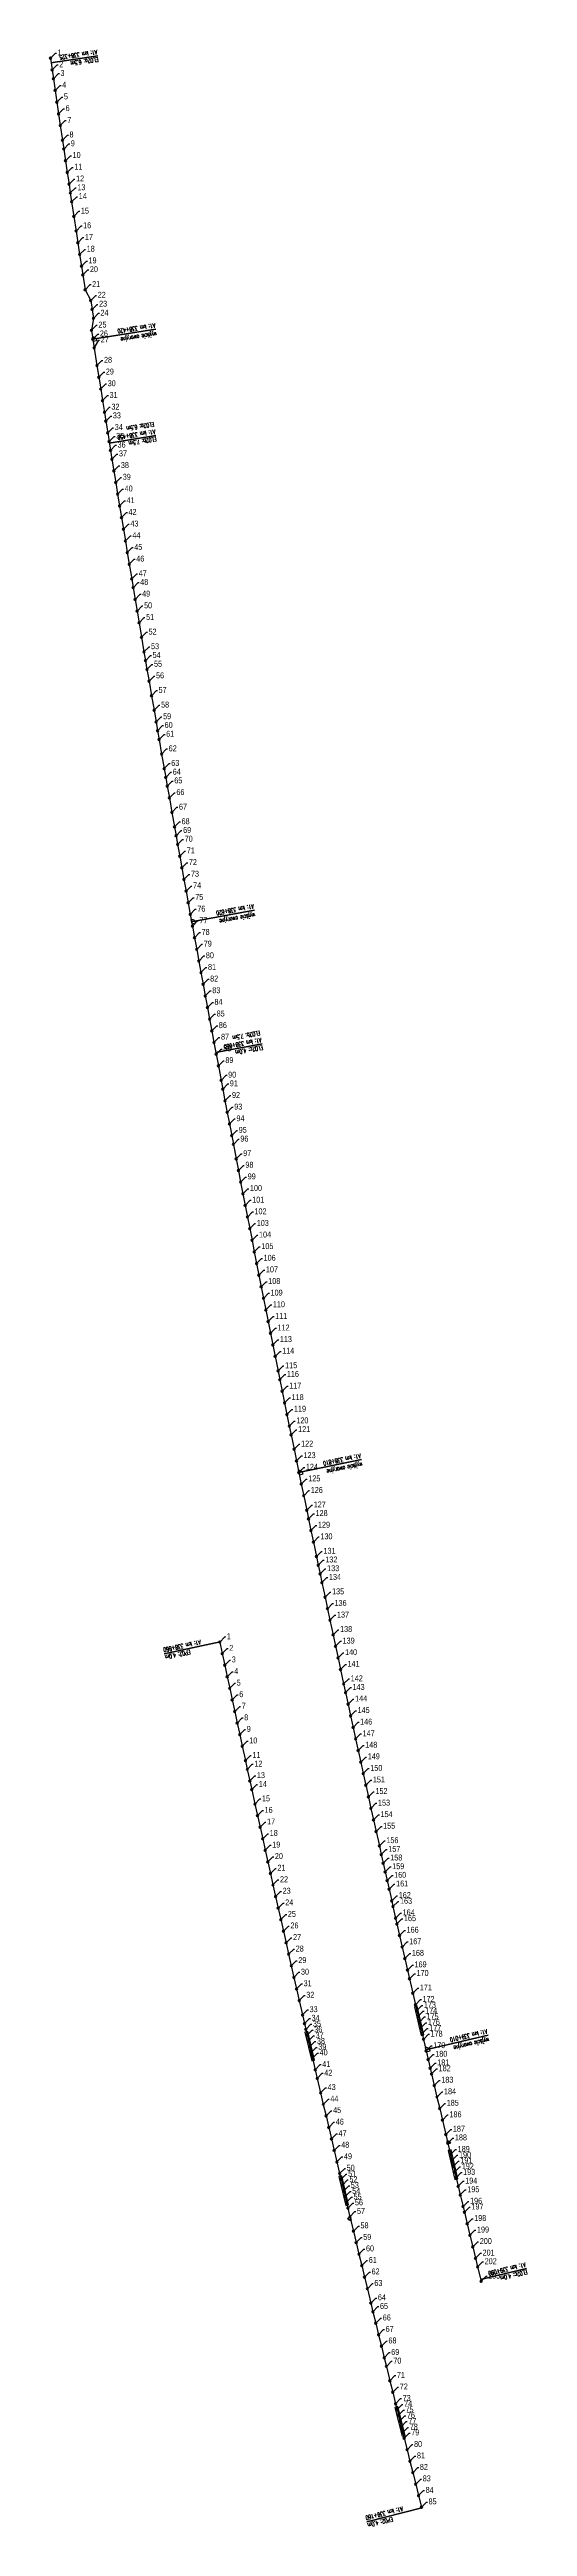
# Model space of a CAD drawing. Header units: metres. Extents: x 7402779 to 7405920, y 5696902 to 5712005.
# Drawn here: x 7402913 to 7403074, y 5708923 to 5709759 of the extents above; entities that cross this region are included whole.
import ezdxf

# ---------------------------------------------------------------- set-up
doc = ezdxf.new("R2010")
doc.units = ezdxf.units.M
for name, color, linetype in [('Drzwi ewakuacyjne', 100, 'Continuous'), ('Drzwi ewakuacyjne_opis', 7, 'Continuous'), ('Ekran_akustyczny', 100, 'Continuous'), ('Ekran_akustyczny_4m_opis', 7, 'Continuous'), ('Ekran_akustyczny_6.5m_opis', 7, 'Continuous'), ('Ekran_akustyczny_7.5m_opis', 7, 'Continuous'), ('Ekran_akustyczny_pale', 100, 'Continuous'), ('Ekran_akustyczny_pale_opis', 1, 'Continuous'), ('om_konstrukcja', 7, 'Continuous')]:
    doc.layers.add(name, color=color, linetype=linetype)
doc.styles.add('CDMSTYLE', font='CDMSIMPL', dxfattribs={"width": 0.8, "bigfont": 'CDMBIGPL'})
doc.styles.add('simplex 0.60', font='simplex.shx', dxfattribs={"width": 0.6})
doc.dimstyles.new('CDM-ME200MM', dxfattribs={"dimscale": 0.2, "dimtxt": 2.5, "dimasz": 1.5, "dimexe": 1.5, "dimexo": 5, "dimgap": 0.5, "dimtad": 1, "dimdec": 0, "dimlfac": 1000, "dimrnd": 1, "dimzin": 9, "dimtxsty": 'CDMSTYLE', "dimblk": 'OBLIQUE', "dimcen": 2.5, "dimdle": 1.5, "dimclrd": 9, "dimclre": 9, "dimadec": 1, "dimazin": 2, "dimtfac": 1, "dimtdec": 0, "dimtix": 1, "dimtmove": 2, "dimatfit": 3, "dimldrblk": 'NONE', "dimfxl": 1, "dimtvp": 1, "dimtolj": 1, "dimtzin": 0, "dimlwd": 25, "dimlwe": 25, "dimarcsym": 0})

# ---------------------------------------------------------------- blocks, each defined once
blk = doc.blocks.new('Wyjście awaryjne')
at = {"layer": 'Drzwi ewakuacyjne'}
blk.add_lwpolyline([(0, 0), (-1.4, 0, 0.414214), (0, -1.4)], format="xyb", close=True, dxfattribs=at)
blk = doc.blocks.new('_None')
blk = doc.blocks.new('_OBLIQUE')
at = {"color": 0, "linetype": 'ByBlock'}
blk.add_line((-0.5, -0.5), (0.5, 0.5), dxfattribs=at)

msp = doc.modelspace()

# ---------------------------------------------------------------- linework, layer by layer
at = {"layer": 'Drzwi ewakuacyjne', "lineweight": 100}
for points in [[(7403047.75, 5709052.35, 0.414214), (7403046.66, 5709053.02), (7403046.87, 5709052.14)], [(7403013.17, 5709027.04, 0.414214), (7403014.26, 5709026.38), (7403014.05, 5709027.25)]]:
    msp.add_lwpolyline(points, format="xyb", close=True, dxfattribs=at)
at = {"layer": 'Drzwi ewakuacyjne_opis', "lineweight": 100}
for p, q in [((7402948.39, 5709664.9), (7402926.99, 5709661.55)), ((7402981.64, 5709468.71), (7402960.34, 5709464.83)), ((7403017.75, 5709283.18), (7402996.55, 5709278.77)), ((7403060.48, 5709088.84), (7403039.4, 5709083.9))]:
    msp.add_line(p, q, dxfattribs=at)
at = {"layer": 'Ekran_akustyczny', "linetype": 'Continuous', "lineweight": -3}
for points in [[(7402912.81, 5709756.43), (7402913.38, 5709752.47), (7402913.81, 5709749.5), (7402914.39, 5709745.55), (7402914.96, 5709741.59), (7402915.55, 5709737.63), (7402916.13, 5709733.67), (7402916.86, 5709728.73), (7402917.3, 5709725.76), (7402917.89, 5709721.8), (7402918.48, 5709717.85), (7402919.07, 5709713.89), (7402919.51, 5709710.92), (7402919.96, 5709707.96), (7402920.71, 5709703.01), (7402921.46, 5709698.07), (7402922.06, 5709694.11), (7402922.66, 5709690.16), (7402923.27, 5709686.21), (7402923.73, 5709683.24), (7402924.5, 5709678.25), (7402926.38, 5709674.61), (7402926.84, 5709671.59), (7402927.31, 5709668.58), (7402926.63, 5709664.54), (7402927.1, 5709661.52), (7402927.56, 5709658.56), (7402928.5, 5709652.63), (7402929.12, 5709648.68), (7402929.75, 5709644.73), (7402930.38, 5709640.78), (7402931.01, 5709636.83), (7402931.48, 5709633.87), (7402932.12, 5709629.92), (7402932.59, 5709626.96), (7402933.07, 5709623.99), (7402933.55, 5709621.03), (7402934.19, 5709617.08), (7402934.83, 5709613.14), (7402935.48, 5709609.19), (7402936.12, 5709605.24), (7402936.77, 5709601.29), (7402937.42, 5709597.35), (7402938.08, 5709593.4), (7402938.73, 5709589.46), (7402939.39, 5709585.51), (7402940.21, 5709580.58), (7402940.71, 5709577.62), (7402941.37, 5709573.67), (7402942.03, 5709569.73), (7402942.7, 5709565.79), (7402943.53, 5709560.86), (7402944.37, 5709555.93), (7402944.88, 5709552.97), (7402945.38, 5709550.01), (7402946.06, 5709546.07), (7402946.91, 5709541.14), (7402947.76, 5709536.21), (7402948.44, 5709532.27), (7402948.95, 5709529.32), (7402949.47, 5709526.36), (7402950.33, 5709521.44), (7402951.19, 5709516.51), (7402951.71, 5709513.56), (7402952.23, 5709510.6), (7402952.93, 5709506.66), (7402953.8, 5709501.74), (7402954.67, 5709496.82), (7402955.2, 5709493.86), (7402955.73, 5709490.91), (7402956.43, 5709486.97), (7402957.14, 5709483.04), (7402957.85, 5709479.1), (7402958.56, 5709475.16), (7402959.28, 5709471.23), (7402959.99, 5709467.29), (7402960.71, 5709463.36), (7402961.43, 5709459.42), (7402962.15, 5709455.49), (7402962.87, 5709451.55), (7402963.6, 5709447.62), (7402964.33, 5709443.69), (7402965.05, 5709439.75), (7402965.78, 5709435.82), (7402966.52, 5709431.89), (7402967.25, 5709427.96), (7402967.99, 5709424.03), (7402968.73, 5709420.09), (7402969.47, 5709416.16), (7402970.4, 5709411.25), (7402970.96, 5709408.3), (7402971.7, 5709404.37), (7402972.45, 5709400.44), (7402973.2, 5709396.51), (7402973.96, 5709392.59), (7402974.52, 5709389.64), (7402975.47, 5709384.73), (7402976.23, 5709380.8), (7402976.99, 5709376.88), (7402977.75, 5709372.95), (7402978.51, 5709369.02), (7402979.28, 5709365.1), (7402980.05, 5709361.17), (7402980.82, 5709357.25), (7402981.59, 5709353.32), (7402982.36, 5709349.4), (7402983.14, 5709345.47), (7402983.92, 5709341.55), (7402984.7, 5709337.63), (7402985.48, 5709333.7), (7402986.26, 5709329.78), (7402987.05, 5709325.86), (7402987.84, 5709321.94), (7402988.63, 5709318.02), (7402989.62, 5709313.12), (7402990.21, 5709310.17), (7402991.01, 5709306.25), (7402991.81, 5709302.34), (7402992.61, 5709298.42), (7402993.41, 5709294.5), (7402994.01, 5709291.56), (7402995.02, 5709286.66), (7402995.83, 5709282.74), (7402996.63, 5709278.83), (7402997.45, 5709274.91), (7402998.26, 5709270.99), (7402999.28, 5709266.1), (7402999.89, 5709263.16), (7403000.71, 5709259.25), (7403001.53, 5709255.33), (7403002.56, 5709250.44), (7403003.18, 5709247.5), (7403003.8, 5709244.57), (7403004.42, 5709241.63), (7403005.46, 5709236.74), (7403006.29, 5709232.83), (7403007.13, 5709228.92), (7403008.17, 5709224.03), (7403009.01, 5709220.12), (7403009.85, 5709216.21), (7403010.7, 5709212.3), (7403011.75, 5709207.41), (7403012.39, 5709204.48), (7403013.23, 5709200.57), (7403014.08, 5709196.66), (7403014.94, 5709192.75), (7403015.79, 5709188.84), (7403016.65, 5709184.94), (7403017.51, 5709181.03), (7403018.37, 5709177.12), (7403019.23, 5709173.22), (7403020.09, 5709169.31), (7403020.96, 5709165.41), (7403021.83, 5709161.5), (7403022.7, 5709157.6), (7403023.79, 5709152.72), (7403024.44, 5709149.79), (7403025.1, 5709146.86), (7403025.76, 5709143.94), (7403026.42, 5709141.01), (7403027.08, 5709138.08), (7403027.96, 5709134.18), (7403028.4, 5709132.23), (7403029.28, 5709128.33), (7403029.73, 5709126.38), (7403030.61, 5709122.48), (7403031.5, 5709118.58), (7403032.39, 5709114.68), (7403033.29, 5709110.78), (7403033.96, 5709107.86), (7403035.08, 5709102.98), (7403035.98, 5709099.09), (7403036.43, 5709097.14), (7403036.88, 5709095.19), (7403037.33, 5709093.24), (7403037.79, 5709091.29), (7403038.24, 5709089.34), (7403038.69, 5709087.4), (7403039.6, 5709083.5), (7403040.28, 5709080.58), (7403040.96, 5709077.66), (7403041.42, 5709075.71), (7403042.33, 5709071.82), (7403043.24, 5709067.92), (7403044.16, 5709064.03), (7403045.08, 5709060.13), (7403046.23, 5709055.27), (7403046.92, 5709052.35), (7403047.85, 5709048.46), (7403048.31, 5709046.51), (7403048.77, 5709044.57), (7403049.24, 5709042.62), (7403049.7, 5709040.68), (7403050.4, 5709037.76), (7403051.1, 5709034.84), (7403052.03, 5709030.95), (7403052.5, 5709029.01), (7403053.43, 5709025.12), (7403054.37, 5709021.23), (7403055.31, 5709017.34), (7403056.25, 5709013.45), (7403056.96, 5709010.54), (7403058.14, 5709005.68)], [(7402969.94, 5709221.58), (7402970.77, 5709217.67), (7402971.61, 5709213.76), (7402972.45, 5709209.85), (7402973.29, 5709205.94), (7402974.14, 5709202.03), (7402974.98, 5709198.12), (7402975.83, 5709194.21), (7402976.68, 5709190.3), (7402977.53, 5709186.39), (7402978.6, 5709181.51), (7402979.24, 5709178.58), (7402980.1, 5709174.67), (7402980.74, 5709171.74), (7402981.82, 5709166.86), (7402982.68, 5709162.95), (7402983.55, 5709159.05), (7402984.42, 5709155.14), (7402985.28, 5709151.24), (7402986.16, 5709147.33), (7402987.03, 5709143.43), (7402987.9, 5709139.53), (7402988.78, 5709135.62), (7402989.66, 5709131.72), (7402990.54, 5709127.82), (7402991.42, 5709123.92), (7402992.31, 5709120.02), (7402993.19, 5709116.12), (7402994.08, 5709112.22), (7402994.97, 5709108.32), (7402995.86, 5709104.42), (7402996.76, 5709100.52), (7402997.88, 5709095.65), (7402998.55, 5709092.72), (7402999, 5709090.78), (7402999.45, 5709088.83), (7402999.9, 5709086.88), (7403000.36, 5709084.93), (7403000.81, 5709082.98), (7403001.26, 5709081.03), (7403002.16, 5709077.14), (7403002.84, 5709074.21), (7403003.98, 5709069.35), (7403004.89, 5709065.45), (7403005.81, 5709061.56), (7403006.72, 5709057.66), (7403007.64, 5709053.77), (7403008.56, 5709049.88), (7403009.48, 5709045.98), (7403010.4, 5709042.09), (7403010.87, 5709040.15), (7403011.33, 5709038.2), (7403011.79, 5709036.25), (7403012.26, 5709034.31), (7403012.72, 5709032.36), (7403013.19, 5709030.42), (7403013.88, 5709027.5), (7403015.05, 5709022.64), (7403015.99, 5709018.75), (7403016.92, 5709014.86), (7403017.86, 5709010.97), (7403018.8, 5709007.08), (7403019.74, 5709003.2), (7403020.92, 5708998.34), (7403021.63, 5708995.42), (7403022.58, 5708991.54), (7403023.53, 5708987.65), (7403024.49, 5708983.77), (7403025.44, 5708979.88), (7403026.16, 5708976.97), (7403027.35, 5708972.12), (7403028.31, 5708968.23), (7403029.28, 5708964.35), (7403029.76, 5708962.41), (7403030.24, 5708960.47), (7403030.72, 5708958.53), (7403031.21, 5708956.59), (7403031.69, 5708954.64), (7403032.17, 5708952.71), (7403033.14, 5708948.82), (7403034.11, 5708944.94), (7403035.09, 5708941.07), (7403036.06, 5708937.18), (7403037.04, 5708933.31), (7403038.02, 5708929.43)]]:
    msp.add_lwpolyline(points, dxfattribs=at)
at = {"layer": 'Ekran_akustyczny_4m_opis', "lineweight": 100}
for p, q in [((7402984.26, 5709423.57), (7402968.53, 5709420.61)), ((7402951.21, 5709217.58), (7402970.04, 5709221.6)), ((7403073.45, 5709010.04), (7403057.9, 5709006.25)), ((7403019.52, 5708924.47), (7403038.18, 5708929.18))]:
    msp.add_line(p, q, dxfattribs=at)
at = {"layer": 'Ekran_akustyczny_6.5m_opis', "lineweight": 100}
msp.add_line((7402928.76, 5709757.2), (7402912.93, 5709754.91), dxfattribs=at)
at = {"layer": 'Ekran_akustyczny_7.5m_opis', "lineweight": 100}
msp.add_line((7402948.37, 5709629.03), (7402932.57, 5709626.48), dxfattribs=at)
at = {"layer": 'Ekran_akustyczny_pale', "lineweight": 100}
for centre in [(7402912.81, 5709756.43), (7402913.38, 5709752.47), (7402913.81, 5709749.5), (7402914.39, 5709745.55), (7402914.97, 5709741.59), (7402915.55, 5709737.63), (7402916.13, 5709733.67), (7402916.86, 5709728.73), (7402917.3, 5709725.76), (7402917.89, 5709721.8), (7402918.48, 5709717.85), (7402919.07, 5709713.89), (7402919.51, 5709710.92), (7402919.96, 5709707.96), (7402920.71, 5709703.01), (7402921.46, 5709698.07), (7402922.06, 5709694.11), (7402922.66, 5709690.16), (7402923.27, 5709686.21), (7402923.73, 5709683.24), (7402924.5, 5709678.25), (7402926.38, 5709674.61), (7402926.84, 5709671.59), (7402927.31, 5709668.58), (7402926.63, 5709664.54), (7402927.1, 5709661.52), (7402927.56, 5709658.56), (7402928.5, 5709652.63), (7402929.12, 5709648.68), (7402929.75, 5709644.73), (7402930.38, 5709640.78), (7402931.01, 5709636.83), (7402931.48, 5709633.87), (7402932.12, 5709629.92), (7402932.59, 5709626.96), (7402933.07, 5709623.99), (7402933.55, 5709621.03), (7402934.19, 5709617.08), (7402934.83, 5709613.14), (7402935.48, 5709609.19), (7402936.13, 5709605.24), (7402936.77, 5709601.29), (7402937.42, 5709597.35), (7402938.08, 5709593.4), (7402938.73, 5709589.45), (7402939.39, 5709585.51), (7402940.21, 5709580.58), (7402940.71, 5709577.62), (7402941.37, 5709573.67), (7402942.03, 5709569.73), (7402942.7, 5709565.79), (7402943.53, 5709560.86), (7402944.37, 5709555.93), (7402944.88, 5709552.97), (7402945.38, 5709550.01), (7402946.06, 5709546.07), (7402946.91, 5709541.14), (7402947.76, 5709536.21), (7402948.44, 5709532.27), (7402948.95, 5709529.32), (7402949.47, 5709526.36), (7402950.33, 5709521.44), (7402951.19, 5709516.51), (7402951.71, 5709513.56), (7402952.23, 5709510.6), (7402952.93, 5709506.66), (7402953.8, 5709501.74), (7402954.67, 5709496.82), (7402955.2, 5709493.86), (7402955.73, 5709490.91), (7402956.43, 5709486.97), (7402957.14, 5709483.04), (7402957.85, 5709479.1), (7402958.56, 5709475.16), (7402959.28, 5709471.23), (7402959.99, 5709467.29), (7402960.71, 5709463.36), (7402961.43, 5709459.42), (7402962.15, 5709455.49), (7402962.87, 5709451.55), (7402963.6, 5709447.62), (7402964.32, 5709443.69), (7402965.05, 5709439.75), (7402965.78, 5709435.82), (7402966.52, 5709431.89), (7402967.25, 5709427.96), (7402967.99, 5709424.03), (7402968.73, 5709420.09), (7402969.47, 5709416.16), (7402970.4, 5709411.25), (7402970.96, 5709408.3), (7402971.7, 5709404.37), (7402972.45, 5709400.44), (7402973.2, 5709396.52), (7402973.96, 5709392.59), (7402974.52, 5709389.64), (7402975.47, 5709384.73), (7402976.23, 5709380.8), (7402976.99, 5709376.88), (7402977.75, 5709372.95), (7402978.51, 5709369.02), (7402979.28, 5709365.1), (7402980.05, 5709361.17), (7402980.82, 5709357.25), (7402981.59, 5709353.32), (7402982.36, 5709349.4), (7402983.14, 5709345.47), (7402983.92, 5709341.55), (7402984.7, 5709337.63), (7402985.48, 5709333.7), (7402986.26, 5709329.78), (7402987.05, 5709325.86), (7402987.84, 5709321.94), (7402988.63, 5709318.02), (7402989.62, 5709313.12), (7402990.21, 5709310.18), (7402991.01, 5709306.26), (7402991.81, 5709302.34), (7402992.61, 5709298.42), (7402993.41, 5709294.5), (7402994.01, 5709291.56), (7402995.02, 5709286.66), (7402995.83, 5709282.74), (7402996.63, 5709278.83), (7402997.45, 5709274.91), (7402998.26, 5709270.99), (7402999.28, 5709266.1), (7402999.89, 5709263.16), (7403000.71, 5709259.25), (7403001.53, 5709255.33), (7403002.56, 5709250.44), (7403003.18, 5709247.5), (7403003.8, 5709244.57), (7403004.42, 5709241.63), (7403005.46, 5709236.74), (7403006.29, 5709232.83), (7402969.94, 5709221.58), (7403007.13, 5709228.92), (7403008.17, 5709224.03), (7402970.77, 5709217.67), (7402971.61, 5709213.76), (7403009.01, 5709220.12), (7403009.85, 5709216.21), (7402972.45, 5709209.85), (7402973.29, 5709205.94), (7403010.69, 5709212.3), (7403011.75, 5709207.41), (7402974.14, 5709202.03), (7402974.98, 5709198.12), (7403012.39, 5709204.48), (7403013.23, 5709200.57), (7403014.08, 5709196.66), (7402975.83, 5709194.21), (7402976.68, 5709190.3), (7403014.94, 5709192.75), (7403015.79, 5709188.84), (7402977.53, 5709186.39), (7402978.6, 5709181.51), (7403016.65, 5709184.94), (7403017.51, 5709181.03), (7402979.24, 5709178.58), (7402980.1, 5709174.67), (7402980.74, 5709171.74), (7403018.37, 5709177.12), (7403019.23, 5709173.22), (7402981.82, 5709166.86), (7402982.68, 5709162.95), (7403020.09, 5709169.31), (7403020.96, 5709165.41), (7402983.55, 5709159.05), (7402984.42, 5709155.14), (7403021.83, 5709161.5), (7403022.7, 5709157.6), (7402985.28, 5709151.24), (7402986.16, 5709147.33), (7403023.79, 5709152.72), (7403024.44, 5709149.79), (7403025.1, 5709146.86), (7402987.03, 5709143.43), (7402987.9, 5709139.53), (7403025.76, 5709143.94), (7403026.42, 5709141.01), (7403027.08, 5709138.08), (7402988.78, 5709135.62), (7402989.66, 5709131.72), (7403027.96, 5709134.18), (7403028.4, 5709132.23), (7402990.54, 5709127.82), (7402991.42, 5709123.92), (7403029.28, 5709128.33), (7403029.73, 5709126.38), (7403030.61, 5709122.48), (7402992.31, 5709120.02), (7402993.19, 5709116.12), (7403031.5, 5709118.58), (7403032.4, 5709114.68), (7402994.08, 5709112.22), (7402994.97, 5709108.32), (7402995.86, 5709104.42), (7403033.29, 5709110.78), (7403033.96, 5709107.86), (7402996.76, 5709100.52), (7403035.08, 5709102.98), (7403035.98, 5709099.09), (7403036.43, 5709097.14), (7402997.88, 5709095.65), (7402998.55, 5709092.72), (7402999, 5709090.77), (7402999.45, 5709088.83), (7403036.88, 5709095.19), (7403037.33, 5709093.24), (7403037.78, 5709091.29), (7403038.24, 5709089.34), (7402999.9, 5709086.88), (7403000.35, 5709084.93), (7403000.81, 5709082.98), (7403001.26, 5709081.03), (7403038.69, 5709087.4), (7403039.6, 5709083.5), (7403040.28, 5709080.58), (7403002.16, 5709077.14), (7403002.84, 5709074.21), (7403040.96, 5709077.66), (7403041.42, 5709075.71), (7403042.33, 5709071.82), (7403003.98, 5709069.35), (7403004.89, 5709065.45), (7403043.24, 5709067.92), (7403044.16, 5709064.03), (7403005.81, 5709061.56), (7403006.72, 5709057.66), (7403045.08, 5709060.13), (7403046.23, 5709055.27), (7403007.64, 5709053.77), (7403008.56, 5709049.88), (7403009.48, 5709045.98), (7403046.92, 5709052.35), (7403047.85, 5709048.46), (7403048.31, 5709046.51), (7403010.4, 5709042.09), (7403010.87, 5709040.15), (7403011.33, 5709038.2), (7403048.77, 5709044.57), (7403049.24, 5709042.62), (7403049.7, 5709040.68), (7403050.4, 5709037.76), (7403011.79, 5709036.25), (7403012.26, 5709034.31), (7403012.72, 5709032.36), (7403013.19, 5709030.42), (7403051.1, 5709034.84), (7403052.03, 5709030.95), (7403052.5, 5709029.01), (7403013.88, 5709027.5), (7403015.05, 5709022.64), (7403053.43, 5709025.12), (7403054.37, 5709021.23), (7403015.98, 5709018.75), (7403016.92, 5709014.86), (7403055.31, 5709017.34), (7403056.25, 5709013.45), (7403017.86, 5709010.97), (7403018.8, 5709007.08), (7403056.96, 5709010.54), (7403058.14, 5709005.68), (7403019.74, 5709003.2), (7403020.92, 5708998.34), (7403021.63, 5708995.42), (7403022.58, 5708991.54), (7403023.53, 5708987.65), (7403024.49, 5708983.77), (7403025.44, 5708979.88), (7403026.16, 5708976.97), (7403027.35, 5708972.12), (7403028.31, 5708968.23), (7403029.28, 5708964.35), (7403029.76, 5708962.41), (7403030.24, 5708960.47), (7403030.72, 5708958.53), (7403031.21, 5708956.59), (7403031.69, 5708954.64), (7403032.17, 5708952.71), (7403033.14, 5708948.82), (7403034.11, 5708944.94), (7403035.09, 5708941.06), (7403036.06, 5708937.19), (7403037.04, 5708933.31), (7403038.02, 5708929.43)]:
    msp.add_circle(centre, 0.3, dxfattribs=at)
at = {"layer": 'Ekran_akustyczny_pale_opis', "color": 1, "lineweight": 100}
msp.add_lwpolyline([(7402969.94, 5709221.58), (7402971.63, 5709223.3), (7402971.93, 5709223.3)], dxfattribs=at)
at = {"layer": 'om_konstrukcja', "color": 2, "lineweight": -3, "extrusion": (-0.000402222, 0.001712, 0.999998), "elevation": 6798.93}
msp.add_lwpolyline([(7403035.02, 5709095.14), (7403037.28, 5709085.4), (7403038.25, 5709085.63), (7403036, 5709095.37)], close=True, dxfattribs=at)
at = {"layer": 'om_konstrukcja', "color": 2, "lineweight": -3, "extrusion": (2.08644e-09, -1.65828e-09, 1), "elevation": -0.01}
msp.add_lwpolyline([(7402998.7, 5709089.84), (7403000.96, 5709080.09), (7403001.94, 5709080.32), (7402999.68, 5709090.06)], close=True, dxfattribs=at)
at = {"layer": 'om_konstrukcja', "color": 2, "lineweight": -3, "extrusion": (2.57359e-09, -3.67674e-09, 1), "elevation": -0.01}
for points in [[(7403047.01, 5709049.83), (7403049.32, 5709040.1), (7403050.3, 5709040.33), (7403047.98, 5709050.06)], [(7403010.14, 5709041.04), (7403012.46, 5709031.31), (7403013.43, 5709031.55), (7403011.11, 5709041.27)]]:
    msp.add_lwpolyline(points, close=True, dxfattribs=at)
at = {"layer": 'om_konstrukcja', "color": 2, "lineweight": -3, "extrusion": (0.001362, -0.005669, 0.999983), "elevation": -22284.83}
msp.add_lwpolyline([(7403022.2, 5708928.52), (7403024.61, 5708918.82), (7403025.59, 5708919.06), (7403023.17, 5708928.76)], close=True, dxfattribs=at)

# ---------------------------------------------------------------- block references
at = {"layer": 'Drzwi ewakuacyjne', "lineweight": 100}
for p, rotation in [((7402927.1, 5709660.85), 188.9095184054803), ((7402960.46, 5709464.14), 190.3339607564701), ((7402996.69, 5709278.08), 191.7610034930774), ((7403039.56, 5709083.22), 193.1880468424721)]:
    msp.add_blockref('Wyjście awaryjne', p, dxfattribs=dict(at, rotation=rotation))

# ---------------------------------------------------------------- texts
at = {"layer": 'Drzwi ewakuacyjne_opis', "lineweight": 100, "char_height": 1.5, "attachment_point": 7, "style": 'simplex 0.60'}
for s, insert, rotation in [('A1: km 338+420', (7402948.06, 5709666.94), 188.90898), ('wyjście awaryjne', (7402948.45, 5709664.48), 188.90898), ('A1: km 338+620', (7402981.27, 5709470.74), 190.33396), ('wyjście awaryjne', (7402981.72, 5709468.29), 190.33396), ('A1: km 338+810', (7403017.32, 5709285.2), 191.761), ('wyjście awaryjne', (7403017.84, 5709282.76), 191.761), ('A1: km 339+010', (7403060.01, 5709090.84), 193.18805), ('wyjście awaryjne', (7403060.58, 5709088.42), 193.18805)]:
    msp.add_mtext(s, dxfattribs=dict(at, insert=insert, rotation=rotation))
at = {"layer": 'Ekran_akustyczny_4m_opis', "lineweight": 100, "char_height": 1.5, "style": 'simplex 0.60'}
for s, insert, attachment_point, rotation in [('EL02c: 4.0m', (7402984.34, 5709423.11), 7, 190.6556), ('A1: km 338+860', (7402950.78, 5709219.6), 9, 192.04989), ('EP02: 4.0m', (7402951.3, 5709217.13), 9, 192.04989), ('A1: km 339+090', (7403072.96, 5709012.04), 7, 193.68759), ('EL02c: 4.0m', (7403073.56, 5709009.59), 7, 193.68759), ('A1: km 339+160', (7403019.01, 5708926.47), 9, 194.18739), ('EP02: 4.0m', (7403019.64, 5708923.98), 9, 194.18739)]:
    msp.add_mtext(s, dxfattribs=dict(at, insert=insert, attachment_point=attachment_point, rotation=rotation))
at = {"layer": 'Ekran_akustyczny_6.5m_opis', "lineweight": 100, "char_height": 1.5, "attachment_point": 7, "style": 'simplex 0.60'}
for s, insert, rotation in [('A1: km 338+325', (7402928.47, 5709759.24), 188.23262), ('EL02a: 6.5m', (7402928.83, 5709756.75), 188.23262), ('EL02a: 6.5m', (7402947.64, 5709633.56), 189.16086), ('A1: km 338+456', (7402948.04, 5709631.06), 189.16086)]:
    msp.add_mtext(s, dxfattribs=dict(at, insert=insert, rotation=rotation))
at = {"layer": 'Ekran_akustyczny_7.5m_opis', "lineweight": 100, "char_height": 1.5, "attachment_point": 7, "style": 'simplex 0.60'}
for s, insert, rotation in [('EL02b: 7.5m', (7402948.44, 5709628.57), 189.16086), ('A1: km 338+665', (7402983.88, 5709425.59), 190.6556), ('EL02b: 7.5m', (7402983.42, 5709428.02), 190.6556)]:
    msp.add_mtext(s, dxfattribs=dict(at, insert=insert, rotation=rotation))
at = {"layer": 'Ekran_akustyczny_pale_opis', "color": 1, "linetype": 'Continuous', "lineweight": 100, "style": 'CDMSTYLE', "width": 0.8}
msp.add_text('1', height=2, dxfattribs=at).set_placement((7402972.31, 5709222.51))
at = {"layer": 'Ekran_akustyczny_pale_opis', "color": 1, "lineweight": 100, "char_height": 2, "attachment_point": 4, "style": 'CDMSTYLE'}
for s, insert in [('1', (7402915.18, 5709758.36)), ('2', (7402915.75, 5709754.4)), ('3', (7402916.18, 5709751.43)), ('4', (7402916.76, 5709747.47)), ('5', (7402917.34, 5709743.51)), ('6', (7402917.92, 5709739.55)), ('7', (7402918.5, 5709735.6)), ('8', (7402919.23, 5709730.65)), ('9', (7402919.67, 5709727.68)), ('10', (7402920.26, 5709723.73)), ('11', (7402920.85, 5709719.77)), ('12', (7402921.44, 5709715.81)), ('13', (7402921.88, 5709712.85)), ('14', (7402922.33, 5709709.88)), ('15', (7402923.08, 5709704.94)), ('16', (7402923.83, 5709699.99)), ('17', (7402924.43, 5709696.04)), ('18', (7402925.03, 5709692.09)), ('19', (7402925.64, 5709688.13)), ('20', (7402926.1, 5709685.17)), ('21', (7402926.87, 5709680.18)), ('22', (7402928.75, 5709676.53)), ('23', (7402929.21, 5709673.52)), ('25', (7402929, 5709666.46)), ('24', (7402929.68, 5709670.5)), ('26', (7402929.47, 5709663.45)), ('27', (7402929.78, 5709661.47)), ('28', (7402930.87, 5709654.56)), ('29', (7402931.49, 5709650.6)), ('30', (7402932.12, 5709646.65)), ('31', (7402932.75, 5709642.7)), ('32', (7402933.38, 5709638.75)), ('33', (7402933.85, 5709635.79)), ('34', (7402934.49, 5709631.84)), ('35', (7402934.96, 5709628.88)), ('36', (7402935.44, 5709625.92)), ('37', (7402935.92, 5709622.96)), ('38', (7402936.56, 5709619.01)), ('39', (7402937.2, 5709615.06)), ('40', (7402937.85, 5709611.11)), ('41', (7402938.5, 5709607.17)), ('42', (7402939.14, 5709603.22)), ('43', (7402939.79, 5709599.27)), ('44', (7402940.45, 5709595.33)), ('45', (7402941.1, 5709591.38)), ('46', (7402941.76, 5709587.43)), ('47', (7402942.58, 5709582.5)), ('48', (7402943.08, 5709579.54)), ('49', (7402943.74, 5709575.6)), ('50', (7402944.4, 5709571.65)), ('51', (7402945.07, 5709567.71)), ('52', (7402945.9, 5709562.78)), ('53', (7402946.74, 5709557.85)), ('54', (7402947.25, 5709554.89)), ('55', (7402947.75, 5709551.94)), ('56', (7402948.43, 5709547.99)), ('57', (7402949.28, 5709543.07)), ('58', (7402950.13, 5709538.14)), ('59', (7402950.81, 5709534.2)), ('60', (7402951.32, 5709531.24)), ('61', (7402951.84, 5709528.29)), ('62', (7402952.7, 5709523.36)), ('63', (7402953.56, 5709518.44)), ('64', (7402954.08, 5709515.48)), ('65', (7402954.6, 5709512.53)), ('66', (7402955.3, 5709508.59)), ('67', (7402956.17, 5709503.66)), ('68', (7402957.04, 5709498.74)), ('69', (7402957.57, 5709495.79)), ('70', (7402958.1, 5709492.84)), ('71', (7402958.8, 5709488.9)), ('72', (7402959.51, 5709484.96)), ('73', (7402960.22, 5709481.02)), ('74', (7402960.93, 5709477.09)), ('75', (7402961.65, 5709473.15)), ('76', (7402962.36, 5709469.22)), ('77', (7402963.08, 5709465.28)), ('78', (7402963.8, 5709461.35)), ('79', (7402964.52, 5709457.41)), ('80', (7402965.24, 5709453.48)), ('81', (7402965.97, 5709449.54)), ('82', (7402966.69, 5709445.61)), ('83', (7402967.42, 5709441.68)), ('84', (7402968.15, 5709437.75)), ('85', (7402968.89, 5709433.81)), ('86', (7402969.62, 5709429.88)), ('87', (7402970.36, 5709425.95)), ('88', (7402971.1, 5709422.02)), ('89', (7402971.84, 5709418.09)), ('90', (7402972.77, 5709413.17)), ('91', (7402973.33, 5709410.23)), ('92', (7402974.07, 5709406.3)), ('93', (7402974.82, 5709402.37)), ('94', (7402975.57, 5709398.44)), ('95', (7402976.33, 5709394.51)), ('96', (7402976.89, 5709391.56)), ('97', (7402977.84, 5709386.65)), ('98', (7402978.6, 5709382.73)), ('99', (7402979.36, 5709378.8)), ('100', (7402980.12, 5709374.87)), ('101', (7402980.88, 5709370.95)), ('102', (7402981.65, 5709367.02)), ('103', (7402982.42, 5709363.1)), ('104', (7402983.19, 5709359.17)), ('105', (7402983.96, 5709355.25)), ('106', (7402984.73, 5709351.32)), ('107', (7402985.51, 5709347.4)), ('108', (7402986.29, 5709343.47)), ('109', (7402987.07, 5709339.55)), ('110', (7402987.85, 5709335.63)), ('111', (7402988.63, 5709331.71)), ('112', (7402989.42, 5709327.78)), ('113', (7402990.21, 5709323.86)), ('114', (7402991, 5709319.94)), ('115', (7402991.99, 5709315.04)), ('116', (7402992.58, 5709312.1)), ('117', (7402993.38, 5709308.18)), ('118', (7402994.18, 5709304.26)), ('119', (7402994.98, 5709300.34)), ('120', (7402995.78, 5709296.42)), ('121', (7402996.38, 5709293.48)), ('122', (7402997.39, 5709288.59)), ('123', (7402998.2, 5709284.67)), ('124', (7402999.01, 5709280.75)), ('125', (7402999.82, 5709276.83)), ('126', (7403000.63, 5709272.92)), ('127', (7403001.65, 5709268.02)), ('128', (7403002.26, 5709265.09)), ('129', (7403003.08, 5709261.17)), ('130', (7403003.9, 5709257.26)), ('131', (7403004.93, 5709252.36)), ('132', (7403005.55, 5709249.43)), ('133', (7403006.17, 5709246.49)), ('134', (7403006.79, 5709243.56)), ('135', (7403007.83, 5709238.67)), ('136', (7403008.66, 5709234.75)), ('137', (7403009.5, 5709230.84)), ('138', (7403010.54, 5709225.95)), ('139', (7403011.38, 5709222.04)), ('2', (7402973.14, 5709219.6)), ('3', (7402973.98, 5709215.68)), ('140', (7403012.22, 5709218.13)), ('141', (7403013.06, 5709214.22)), ('4', (7402974.82, 5709211.77)), ('5', (7402975.66, 5709207.86)), ('6', (7402976.51, 5709203.95)), ('142', (7403014.12, 5709209.33)), ('143', (7403014.76, 5709206.4)), ('7', (7402977.35, 5709200.04)), ('8', (7402978.2, 5709196.13)), ('144', (7403015.6, 5709202.49)), ('145', (7403016.45, 5709198.58)), ('9', (7402979.05, 5709192.23)), ('10', (7402979.9, 5709188.32)), ('146', (7403017.31, 5709194.68)), ('147', (7403018.16, 5709190.77)), ('11', (7402980.97, 5709183.43)), ('12', (7402981.61, 5709180.5)), ('148', (7403019.02, 5709186.86)), ('149', (7403019.88, 5709182.95)), ('150', (7403020.74, 5709179.05)), ('13', (7402982.47, 5709176.6)), ('14', (7402983.11, 5709173.67)), ('151', (7403021.6, 5709175.14)), ('152', (7403022.46, 5709171.24)), ('15', (7402984.19, 5709168.78)), ('16', (7402985.05, 5709164.88)), ('153', (7403023.33, 5709167.33)), ('154', (7403024.2, 5709163.43)), ('17', (7402985.92, 5709160.97)), ('18', (7402986.79, 5709157.07)), ('155', (7403025.07, 5709159.52)), ('156', (7403026.16, 5709154.64)), ('19', (7402987.65, 5709153.16)), ('20', (7402988.53, 5709149.26)), ('21', (7402989.4, 5709145.35)), ('157', (7403026.81, 5709151.71)), ('158', (7403027.47, 5709148.79)), ('159', (7403028.13, 5709145.86)), ('22', (7402990.27, 5709141.45)), ('23', (7402991.15, 5709137.55)), ('160', (7403028.79, 5709142.93)), ('161', (7403029.45, 5709140.01)), ('24', (7402992.03, 5709133.65)), ('25', (7402992.91, 5709129.74)), ('162', (7403030.33, 5709136.11)), ('163', (7403030.77, 5709134.15)), ('164', (7403031.65, 5709130.25)), ('26', (7402993.79, 5709125.84)), ('27', (7402994.68, 5709121.94)), ('165', (7403032.1, 5709128.3)), ('166', (7403032.98, 5709124.4)), ('167', (7403033.87, 5709120.5)), ('28', (7402995.56, 5709118.04)), ('29', (7402996.45, 5709114.14)), ('168', (7403034.77, 5709116.6)), ('169', (7403035.66, 5709112.7)), ('30', (7402997.34, 5709110.24)), ('31', (7402998.23, 5709106.34)), ('170', (7403036.33, 5709109.78)), ('171', (7403037.45, 5709104.91)), ('32', (7402999.13, 5709102.44)), ('33', (7403000.25, 5709097.57)), ('172', (7403038.35, 5709101.01)), ('173', (7403038.8, 5709099.06)), ('174', (7403039.25, 5709097.11)), ('175', (7403039.7, 5709095.16)), ('34', (7403000.92, 5709094.65)), ('35', (7403001.37, 5709092.7)), ('36', (7403001.82, 5709090.75)), ('37', (7403002.27, 5709088.8)), ('38', (7403002.72, 5709086.85)), ('176', (7403040.15, 5709093.22)), ('177', (7403040.61, 5709091.27)), ('178', (7403041.06, 5709089.32)), ('39', (7403003.18, 5709084.91)), ('40', (7403003.63, 5709082.96)), ('41', (7403004.53, 5709079.06)), ('179', (7403041.97, 5709085.42)), ('180', (7403042.65, 5709082.5)), ('181', (7403043.33, 5709079.58)), ('42', (7403005.22, 5709076.14)), ('43', (7403006.35, 5709071.27)), ('182', (7403043.79, 5709077.63)), ('183', (7403044.7, 5709073.74)), ('44', (7403007.26, 5709067.38)), ('45', (7403008.18, 5709063.48)), ('184', (7403045.61, 5709069.85)), ('185', (7403046.53, 5709065.95)), ('186', (7403047.45, 5709062.06)), ('46', (7403009.09, 5709059.59)), ('47', (7403010.01, 5709055.69)), ('187', (7403048.6, 5709057.19)), ('188', (7403049.29, 5709054.27)), ('48', (7403010.93, 5709051.8)), ('49', (7403011.85, 5709047.91)), ('189', (7403050.22, 5709050.38)), ('190', (7403050.68, 5709048.44)), ('191', (7403051.14, 5709046.49)), ('50', (7403012.77, 5709044.02)), ('51', (7403013.24, 5709042.07)), ('52', (7403013.7, 5709040.12)), ('53', (7403014.16, 5709038.18)), ('192', (7403051.61, 5709044.55)), ('193', (7403052.07, 5709042.6)), ('194', (7403052.77, 5709039.68)), ('195', (7403053.47, 5709036.77)), ('54', (7403014.63, 5709036.23)), ('55', (7403015.09, 5709034.29)), ('56', (7403015.56, 5709032.34)), ('57', (7403016.25, 5709029.43)), ('196', (7403054.4, 5709032.88)), ('197', (7403054.87, 5709030.93)), ('58', (7403017.42, 5709024.56)), ('59', (7403018.35, 5709020.67)), ('198', (7403055.8, 5709027.04)), ('199', (7403056.74, 5709023.15)), ('60', (7403019.29, 5709016.79)), ('61', (7403020.23, 5709012.9)), ('200', (7403057.68, 5709019.27)), ('201', (7403058.62, 5709015.38)), ('202', (7403059.33, 5709012.46)), ('62', (7403021.17, 5709009.01)), ('63', (7403022.11, 5709005.12)), ('203', (7403060.51, 5709007.6)), ('64', (7403023.29, 5709000.26)), ('65', (7403024, 5708997.35)), ('66', (7403024.95, 5708993.46)), ('67', (7403025.9, 5708989.58)), ('68', (7403026.86, 5708985.69)), ('69', (7403027.81, 5708981.81)), ('70', (7403028.53, 5708978.89)), ('71', (7403029.72, 5708974.04)), ('72', (7403030.68, 5708970.16)), ('73', (7403031.65, 5708966.27)), ('74', (7403032.13, 5708964.33)), ('75', (7403032.61, 5708962.39)), ('76', (7403033.09, 5708960.45)), ('77', (7403033.58, 5708958.51)), ('78', (7403034.06, 5708956.57)), ('79', (7403034.54, 5708954.63)), ('80', (7403035.51, 5708950.75)), ('81', (7403036.48, 5708946.87)), ('82', (7403037.46, 5708942.99)), ('83', (7403038.43, 5708939.11)), ('84', (7403039.41, 5708935.23)), ('85', (7403040.39, 5708931.35))]:
    msp.add_mtext(s, dxfattribs=dict(at, insert=insert))

# ---------------------------------------------------------------- leaders
at = {"layer": 'Ekran_akustyczny_pale_opis', "color": 1, "lineweight": 100, "annotation_type": 0, "has_hookline": 1, "hookline_direction": 0}
for points, text_width in [([(7402912.81, 5709756.43), (7402914.5, 5709758.14), (7402914.8, 5709758.14)], 0.381), ([(7402913.38, 5709752.47), (7402915.07, 5709754.19), (7402915.37, 5709754.19)], 1.07), ([(7402913.81, 5709749.5), (7402915.5, 5709751.22), (7402915.8, 5709751.22)], 1.07), ([(7402914.39, 5709745.55), (7402916.08, 5709747.26), (7402916.38, 5709747.26)], 1.14), ([(7402914.97, 5709741.59), (7402916.66, 5709743.3), (7402916.96, 5709743.3)], 1.07), ([(7402915.55, 5709737.63), (7402917.24, 5709739.34), (7402917.54, 5709739.34)], 0.99), ([(7402916.13, 5709733.67), (7402917.82, 5709735.39), (7402918.12, 5709735.39)], 1.07), ([(7402916.86, 5709728.73), (7402918.55, 5709730.44), (7402918.85, 5709730.44)], 1.07), ([(7402917.3, 5709725.76), (7402918.99, 5709727.47), (7402919.29, 5709727.47)], 0.99), ([(7402917.89, 5709721.8), (7402919.58, 5709723.51), (7402919.88, 5709723.51)], 2.29), ([(7402918.48, 5709717.85), (7402920.17, 5709719.56), (7402920.47, 5709719.56)], 1.6), ([(7402919.07, 5709713.89), (7402920.76, 5709715.6), (7402921.06, 5709715.6)], 2.29), ([(7402919.51, 5709710.92), (7402921.21, 5709712.64), (7402921.51, 5709712.64)], 2.29), ([(7402919.96, 5709707.96), (7402921.65, 5709709.67), (7402921.95, 5709709.67)], 2.36), ([(7402920.71, 5709703.01), (7402922.4, 5709704.73), (7402922.7, 5709704.73)], 2.29), ([(7402921.46, 5709698.07), (7402923.15, 5709699.78), (7402923.45, 5709699.78)], 2.21), ([(7402922.06, 5709694.11), (7402923.75, 5709695.83), (7402924.05, 5709695.83)], 2.29), ([(7402922.66, 5709690.16), (7402924.36, 5709691.87), (7402924.66, 5709691.87)], 2.29), ([(7402923.27, 5709686.21), (7402924.96, 5709687.92), (7402925.26, 5709687.92)], 2.21), ([(7402923.73, 5709683.24), (7402925.42, 5709684.95), (7402925.72, 5709684.95)], 2.59), ([(7402924.5, 5709678.25), (7402926.19, 5709679.96), (7402926.49, 5709679.96)], 1.9), ([(7402926.38, 5709674.61), (7402928.07, 5709676.32), (7402928.37, 5709676.32)], 2.59), ([(7402926.84, 5709671.59), (7402928.54, 5709673.31), (7402928.84, 5709673.31)], 2.59), ([(7402926.63, 5709664.54), (7402928.32, 5709666.25), (7402928.62, 5709666.25)], 2.59), ([(7402927.31, 5709668.58), (7402929, 5709670.29), (7402929.3, 5709670.29)], 2.67), ([(7402927.1, 5709661.52), (7402928.79, 5709663.23), (7402929.09, 5709663.23)], 2.51), ([(7402927.56, 5709658.56), (7402929.1, 5709661.26), (7402929.4, 5709661.26)], 2.59), ([(7402928.5, 5709652.63), (7402930.19, 5709654.34), (7402930.49, 5709654.34)], 2.59), ([(7402929.12, 5709648.68), (7402930.81, 5709650.39), (7402931.11, 5709650.39)], 2.51), ([(7402929.75, 5709644.73), (7402931.44, 5709646.44), (7402931.74, 5709646.44)], 2.59), ([(7402930.38, 5709640.78), (7402932.07, 5709642.49), (7402932.37, 5709642.49)], 1.9), ([(7402931.01, 5709636.83), (7402932.7, 5709638.54), (7402933, 5709638.54)], 2.59), ([(7402931.48, 5709633.87), (7402933.17, 5709635.58), (7402933.47, 5709635.58)], 2.59), ([(7402932.12, 5709629.92), (7402933.81, 5709631.63), (7402934.11, 5709631.63)], 2.67), ([(7402932.59, 5709626.96), (7402934.29, 5709628.67), (7402934.59, 5709628.67)], 2.59), ([(7402933.07, 5709623.99), (7402934.76, 5709625.71), (7402935.06, 5709625.71)], 2.51), ([(7402933.55, 5709621.03), (7402935.24, 5709622.75), (7402935.54, 5709622.75)], 2.59), ([(7402934.19, 5709617.08), (7402935.88, 5709618.8), (7402936.18, 5709618.8)], 2.59), ([(7402934.83, 5709613.14), (7402936.53, 5709614.85), (7402936.83, 5709614.85)], 2.51), ([(7402935.48, 5709609.19), (7402937.17, 5709610.9), (7402937.47, 5709610.9)], 2.59), ([(7402936.13, 5709605.24), (7402937.82, 5709606.95), (7402938.12, 5709606.95)], 1.9), ([(7402936.77, 5709601.29), (7402938.46, 5709603.01), (7402938.76, 5709603.01)], 2.59), ([(7402937.42, 5709597.35), (7402939.12, 5709599.06), (7402939.42, 5709599.06)], 2.59), ([(7402938.08, 5709593.4), (7402939.77, 5709595.11), (7402940.07, 5709595.11)], 2.67), ([(7402938.73, 5709589.45), (7402940.42, 5709591.17), (7402940.72, 5709591.17)], 2.59), ([(7402939.39, 5709585.51), (7402941.08, 5709587.22), (7402941.38, 5709587.22)], 2.51), ([(7402940.21, 5709580.58), (7402941.9, 5709582.29), (7402942.2, 5709582.29)], 2.59), ([(7402940.71, 5709577.62), (7402942.4, 5709579.33), (7402942.7, 5709579.33)], 2.59), ([(7402941.37, 5709573.67), (7402943.06, 5709575.39), (7402943.36, 5709575.39)], 2.51), ([(7402942.03, 5709569.73), (7402943.72, 5709571.44), (7402944.02, 5709571.44)], 2.59), ([(7402942.7, 5709565.79), (7402944.39, 5709567.5), (7402944.69, 5709567.5)], 1.9), ([(7402943.53, 5709560.86), (7402945.22, 5709562.57), (7402945.52, 5709562.57)], 2.59), ([(7402944.37, 5709555.93), (7402946.06, 5709557.64), (7402946.36, 5709557.64)], 2.59), ([(7402944.88, 5709552.97), (7402946.57, 5709554.68), (7402946.87, 5709554.68)], 2.67), ([(7402945.38, 5709550.01), (7402947.07, 5709551.72), (7402947.37, 5709551.72)], 2.59), ([(7402946.06, 5709546.07), (7402947.75, 5709547.78), (7402948.05, 5709547.78)], 2.51), ([(7402946.91, 5709541.14), (7402948.6, 5709542.85), (7402948.9, 5709542.85)], 2.59), ([(7402947.76, 5709536.21), (7402949.45, 5709537.93), (7402949.75, 5709537.93)], 2.59), ([(7402948.44, 5709532.27), (7402950.13, 5709533.99), (7402950.43, 5709533.99)], 2.51), ([(7402948.95, 5709529.32), (7402950.64, 5709531.03), (7402950.94, 5709531.03)], 2.59), ([(7402949.47, 5709526.36), (7402951.16, 5709528.07), (7402951.46, 5709528.07)], 1.9), ([(7402950.33, 5709521.44), (7402952.02, 5709523.15), (7402952.32, 5709523.15)], 2.59), ([(7402951.19, 5709516.51), (7402952.88, 5709518.22), (7402953.18, 5709518.22)], 2.59), ([(7402951.71, 5709513.56), (7402953.4, 5709515.27), (7402953.7, 5709515.27)], 2.67), ([(7402952.23, 5709510.6), (7402953.92, 5709512.32), (7402954.22, 5709512.32)], 2.59), ([(7402952.93, 5709506.66), (7402954.62, 5709508.38), (7402954.92, 5709508.38)], 2.51), ([(7402953.8, 5709501.74), (7402955.49, 5709503.45), (7402955.79, 5709503.45)], 2.59), ([(7402954.67, 5709496.82), (7402956.37, 5709498.53), (7402956.67, 5709498.53)], 2.59), ([(7402955.2, 5709493.86), (7402956.89, 5709495.58), (7402957.19, 5709495.58)], 2.51), ([(7402955.73, 5709490.91), (7402957.42, 5709492.62), (7402957.72, 5709492.62)], 2.59), ([(7402956.43, 5709486.97), (7402958.13, 5709488.69), (7402958.43, 5709488.69)], 1.9), ([(7402957.14, 5709483.04), (7402958.83, 5709484.75), (7402959.13, 5709484.75)], 2.59), ([(7402957.85, 5709479.1), (7402959.54, 5709480.81), (7402959.84, 5709480.81)], 2.59), ([(7402958.56, 5709475.16), (7402960.25, 5709476.88), (7402960.55, 5709476.88)], 2.67), ([(7402959.28, 5709471.23), (7402960.97, 5709472.94), (7402961.27, 5709472.94)], 2.59), ([(7402959.99, 5709467.29), (7402961.68, 5709469.01), (7402961.98, 5709469.01)], 2.51), ([(7402960.71, 5709463.36), (7402962.4, 5709465.07), (7402962.7, 5709465.07)], 2.59), ([(7402961.43, 5709459.42), (7402963.12, 5709461.14), (7402963.42, 5709461.14)], 2.59), ([(7402962.15, 5709455.49), (7402963.84, 5709457.2), (7402964.14, 5709457.2)], 2.51), ([(7402962.87, 5709451.55), (7402964.56, 5709453.27), (7402964.86, 5709453.27)], 2.59), ([(7402963.6, 5709447.62), (7402965.29, 5709449.33), (7402965.59, 5709449.33)], 1.9), ([(7402964.32, 5709443.69), (7402966.02, 5709445.4), (7402966.32, 5709445.4)], 2.59), ([(7402965.05, 5709439.75), (7402966.75, 5709441.47), (7402967.05, 5709441.47)], 2.59), ([(7402965.78, 5709435.82), (7402967.48, 5709437.53), (7402967.78, 5709437.53)], 2.67), ([(7402966.52, 5709431.89), (7402968.21, 5709433.6), (7402968.51, 5709433.6)], 2.59), ([(7402967.25, 5709427.96), (7402968.94, 5709429.67), (7402969.24, 5709429.67)], 2.51), ([(7402967.99, 5709424.03), (7402969.68, 5709425.74), (7402969.98, 5709425.74)], 2.59), ([(7402968.73, 5709420.09), (7402970.42, 5709421.81), (7402970.72, 5709421.81)], 2.59), ([(7402969.47, 5709416.16), (7402971.16, 5709417.88), (7402971.46, 5709417.88)], 2.51), ([(7402970.4, 5709411.25), (7402972.09, 5709412.96), (7402972.39, 5709412.96)], 2.59), ([(7402970.96, 5709408.3), (7402972.65, 5709410.02), (7402972.95, 5709410.02)], 1.9), ([(7402971.7, 5709404.37), (7402973.4, 5709406.09), (7402973.7, 5709406.09)], 2.59), ([(7402972.45, 5709400.44), (7402974.14, 5709402.16), (7402974.44, 5709402.16)], 2.59), ([(7402973.2, 5709396.52), (7402974.89, 5709398.23), (7402975.19, 5709398.23)], 2.67), ([(7402973.96, 5709392.59), (7402975.65, 5709394.3), (7402975.95, 5709394.3)], 2.59), ([(7402974.52, 5709389.64), (7402976.21, 5709391.35), (7402976.51, 5709391.35)], 2.51), ([(7402975.47, 5709384.73), (7402977.16, 5709386.44), (7402977.46, 5709386.44)], 2.59), ([(7402976.23, 5709380.8), (7402977.92, 5709382.52), (7402978.22, 5709382.52)], 2.59), ([(7402976.99, 5709376.88), (7402978.68, 5709378.59), (7402978.98, 5709378.59)], 2.51), ([(7402977.75, 5709372.95), (7402979.44, 5709374.66), (7402979.74, 5709374.66)], 3.81), ([(7402978.51, 5709369.02), (7402980.2, 5709370.74), (7402980.5, 5709370.74)], 3.12), ([(7402979.28, 5709365.1), (7402980.97, 5709366.81), (7402981.27, 5709366.81)], 3.81), ([(7402980.05, 5709361.17), (7402981.74, 5709362.88), (7402982.04, 5709362.88)], 3.81), ([(7402980.82, 5709357.25), (7402982.51, 5709358.96), (7402982.81, 5709358.96)], 3.89), ([(7402981.59, 5709353.32), (7402983.28, 5709355.03), (7402983.58, 5709355.03)], 3.81), ([(7402982.36, 5709349.4), (7402984.06, 5709351.11), (7402984.36, 5709351.11)], 3.73), ([(7402983.14, 5709345.47), (7402984.83, 5709347.19), (7402985.13, 5709347.19)], 3.81), ([(7402983.92, 5709341.55), (7402985.61, 5709343.26), (7402985.91, 5709343.26)], 3.81), ([(7402984.7, 5709337.63), (7402986.39, 5709339.34), (7402986.69, 5709339.34)], 3.73), ([(7402985.48, 5709333.7), (7402987.17, 5709335.42), (7402987.47, 5709335.42)], 3.5), ([(7402986.26, 5709329.78), (7402987.96, 5709331.49), (7402988.26, 5709331.49)], 2.82), ([(7402987.05, 5709325.86), (7402988.74, 5709327.57), (7402989.04, 5709327.57)], 3.5), ([(7402987.84, 5709321.94), (7402989.53, 5709323.65), (7402989.83, 5709323.65)], 3.5), ([(7402988.63, 5709318.02), (7402990.32, 5709319.73), (7402990.62, 5709319.73)], 3.58), ([(7402989.62, 5709313.12), (7402991.31, 5709314.83), (7402991.61, 5709314.83)], 3.5), ([(7402990.21, 5709310.18), (7402991.91, 5709311.89), (7402992.21, 5709311.89)], 3.43), ([(7402991.01, 5709306.26), (7402992.7, 5709307.97), (7402993, 5709307.97)], 3.5), ([(7402991.81, 5709302.34), (7402993.5, 5709304.05), (7402993.8, 5709304.05)], 3.5), ([(7402992.61, 5709298.42), (7402994.3, 5709300.13), (7402994.6, 5709300.13)], 3.43), ([(7402993.41, 5709294.5), (7402995.1, 5709296.21), (7402995.4, 5709296.21)], 3.81), ([(7402994.01, 5709291.56), (7402995.7, 5709293.27), (7402996, 5709293.27)], 3.12), ([(7402995.02, 5709286.66), (7402996.71, 5709288.37), (7402997.01, 5709288.37)], 3.81), ([(7402995.83, 5709282.74), (7402997.52, 5709284.46), (7402997.82, 5709284.46)], 3.81), ([(7402996.63, 5709278.83), (7402998.33, 5709280.54), (7402998.63, 5709280.54)], 3.89), ([(7402997.45, 5709274.91), (7402999.14, 5709276.62), (7402999.44, 5709276.62)], 3.81), ([(7402998.26, 5709270.99), (7402999.95, 5709272.71), (7403000.25, 5709272.71)], 3.73), ([(7402999.28, 5709266.1), (7403000.97, 5709267.81), (7403001.27, 5709267.81)], 3.81), ([(7402999.89, 5709263.16), (7403001.58, 5709264.87), (7403001.88, 5709264.87)], 3.81), ([(7403000.71, 5709259.25), (7403002.4, 5709260.96), (7403002.7, 5709260.96)], 3.73), ([(7403001.53, 5709255.33), (7403003.22, 5709257.04), (7403003.52, 5709257.04)], 3.81), ([(7403002.56, 5709250.44), (7403004.25, 5709252.15), (7403004.55, 5709252.15)], 3.12), ([(7403003.18, 5709247.5), (7403004.87, 5709249.22), (7403005.17, 5709249.22)], 3.81), ([(7403003.8, 5709244.57), (7403005.49, 5709246.28), (7403005.79, 5709246.28)], 3.81), ([(7403004.42, 5709241.63), (7403006.11, 5709243.35), (7403006.41, 5709243.35)], 3.89), ([(7403005.46, 5709236.74), (7403007.15, 5709238.45), (7403007.45, 5709238.45)], 3.81), ([(7403006.29, 5709232.83), (7403007.98, 5709234.54), (7403008.28, 5709234.54)], 3.73), ([(7403007.13, 5709228.92), (7403008.82, 5709230.63), (7403009.12, 5709230.63)], 3.81), ([(7403008.17, 5709224.03), (7403009.86, 5709225.74), (7403010.16, 5709225.74)], 3.81), ([(7403009.01, 5709220.12), (7403010.7, 5709221.83), (7403011, 5709221.83)], 3.73), ([(7402970.77, 5709217.67), (7402972.47, 5709219.38), (7402972.77, 5709219.38)], 1.07), ([(7402971.61, 5709213.76), (7402973.3, 5709215.47), (7402973.6, 5709215.47)], 1.07), ([(7403009.85, 5709216.21), (7403011.54, 5709217.92), (7403011.84, 5709217.92)], 3.81), ([(7403010.69, 5709212.3), (7403012.39, 5709214.01), (7403012.69, 5709214.01)], 3.12), ([(7402972.45, 5709209.85), (7402974.14, 5709211.56), (7402974.44, 5709211.56)], 1.14), ([(7402973.29, 5709205.94), (7402974.99, 5709207.65), (7402975.29, 5709207.65)], 1.07), ([(7403011.75, 5709207.41), (7403013.44, 5709209.12), (7403013.74, 5709209.12)], 3.81), ([(7403012.39, 5709204.48), (7403014.08, 5709206.19), (7403014.38, 5709206.19)], 3.81), ([(7402974.14, 5709202.03), (7402975.83, 5709203.74), (7402976.13, 5709203.74)], 0.99), ([(7402974.98, 5709198.12), (7402976.67, 5709199.83), (7402976.97, 5709199.83)], 1.07), ([(7403013.23, 5709200.57), (7403014.93, 5709202.28), (7403015.23, 5709202.28)], 3.89), ([(7403014.08, 5709196.66), (7403015.78, 5709198.37), (7403016.08, 5709198.37)], 3.81), ([(7402975.83, 5709194.21), (7402977.52, 5709195.92), (7402977.82, 5709195.92)], 1.07), ([(7402976.68, 5709190.3), (7402978.37, 5709192.01), (7402978.67, 5709192.01)], 0.99), ([(7403014.94, 5709192.75), (7403016.63, 5709194.46), (7403016.93, 5709194.46)], 3.73), ([(7403015.79, 5709188.84), (7403017.48, 5709190.56), (7403017.78, 5709190.56)], 3.81), ([(7402977.53, 5709186.39), (7402979.22, 5709188.11), (7402979.52, 5709188.11)], 2.29), ([(7402978.6, 5709181.51), (7402980.29, 5709183.22), (7402980.59, 5709183.22)], 1.6), ([(7402979.24, 5709178.58), (7402980.93, 5709180.29), (7402981.23, 5709180.29)], 2.29), ([(7403016.65, 5709184.94), (7403018.34, 5709186.65), (7403018.64, 5709186.65)], 3.81), ([(7403017.51, 5709181.03), (7403019.2, 5709182.74), (7403019.5, 5709182.74)], 3.73), ([(7402980.1, 5709174.67), (7402981.79, 5709176.38), (7402982.09, 5709176.38)], 2.29), ([(7402980.74, 5709171.74), (7402982.43, 5709173.45), (7402982.73, 5709173.45)], 2.36), ([(7403018.37, 5709177.12), (7403020.06, 5709178.84), (7403020.36, 5709178.84)], 3.81), ([(7403019.23, 5709173.22), (7403020.92, 5709174.93), (7403021.22, 5709174.93)], 3.12), ([(7402981.82, 5709166.86), (7402983.51, 5709168.57), (7402983.81, 5709168.57)], 2.29), ([(7402982.68, 5709162.95), (7402984.37, 5709164.67), (7402984.67, 5709164.67)], 2.21), ([(7403020.09, 5709169.31), (7403021.78, 5709171.02), (7403022.08, 5709171.02)], 3.81), ([(7403020.96, 5709165.41), (7403022.65, 5709167.12), (7403022.95, 5709167.12)], 3.81), ([(7403021.83, 5709161.5), (7403023.52, 5709163.21), (7403023.82, 5709163.21)], 3.89), ([(7402983.55, 5709159.05), (7402985.24, 5709160.76), (7402985.54, 5709160.76)], 2.29), ([(7402984.42, 5709155.14), (7402986.11, 5709156.85), (7402986.41, 5709156.85)], 2.29), ([(7403022.7, 5709157.6), (7403024.39, 5709159.31), (7403024.69, 5709159.31)], 3.81), ([(7402985.28, 5709151.24), (7402986.98, 5709152.95), (7402987.28, 5709152.95)], 2.21), ([(7402986.16, 5709147.33), (7402987.85, 5709149.05), (7402988.15, 5709149.05)], 2.59), ([(7403023.79, 5709152.72), (7403025.48, 5709154.43), (7403025.78, 5709154.43)], 3.73), ([(7403024.44, 5709149.79), (7403026.13, 5709151.5), (7403026.43, 5709151.5)], 3.81), ([(7403025.1, 5709146.86), (7403026.79, 5709148.58), (7403027.09, 5709148.58)], 3.81), ([(7402987.03, 5709143.43), (7402988.72, 5709145.14), (7402989.02, 5709145.14)], 1.9), ([(7402987.9, 5709139.53), (7402989.59, 5709141.24), (7402989.89, 5709141.24)], 2.59), ([(7403025.76, 5709143.94), (7403027.45, 5709145.65), (7403027.75, 5709145.65)], 3.73), ([(7403026.42, 5709141.01), (7403028.11, 5709142.72), (7403028.41, 5709142.72)], 3.81), ([(7403027.08, 5709138.08), (7403028.77, 5709139.8), (7403029.07, 5709139.8)], 3.12), ([(7402988.78, 5709135.62), (7402990.47, 5709137.34), (7402990.77, 5709137.34)], 2.59), ([(7402989.66, 5709131.72), (7402991.35, 5709133.43), (7402991.65, 5709133.43)], 2.67), ([(7403027.96, 5709134.18), (7403029.65, 5709135.89), (7403029.95, 5709135.89)], 3.81), ([(7403028.4, 5709132.23), (7403030.09, 5709133.94), (7403030.39, 5709133.94)], 3.81), ([(7403029.28, 5709128.33), (7403030.97, 5709130.04), (7403031.27, 5709130.04)], 3.89), ([(7402990.54, 5709127.82), (7402992.23, 5709129.53), (7402992.53, 5709129.53)], 2.59), ([(7402991.42, 5709123.92), (7402993.11, 5709125.63), (7402993.41, 5709125.63)], 2.51), ([(7402992.31, 5709120.02), (7402994, 5709121.73), (7402994.3, 5709121.73)], 2.59), ([(7403029.73, 5709126.38), (7403031.42, 5709128.09), (7403031.72, 5709128.09)], 3.81), ([(7403030.61, 5709122.48), (7403032.31, 5709124.19), (7403032.61, 5709124.19)], 3.73), ([(7402993.19, 5709116.12), (7402994.88, 5709117.83), (7402995.18, 5709117.83)], 2.59), ([(7402994.08, 5709112.22), (7402995.77, 5709113.93), (7402996.07, 5709113.93)], 2.51), ([(7403031.5, 5709118.58), (7403033.2, 5709120.29), (7403033.5, 5709120.29)], 3.81), ([(7403032.4, 5709114.68), (7403034.09, 5709116.39), (7403034.39, 5709116.39)], 3.81), ([(7402994.97, 5709108.32), (7402996.66, 5709110.03), (7402996.96, 5709110.03)], 2.59), ([(7402995.86, 5709104.42), (7402997.56, 5709106.13), (7402997.86, 5709106.13)], 1.9), ([(7403033.29, 5709110.78), (7403034.98, 5709112.49), (7403035.28, 5709112.49)], 3.73), ([(7403033.96, 5709107.86), (7403035.65, 5709109.57), (7403035.95, 5709109.57)], 3.81), ([(7403035.08, 5709102.98), (7403036.77, 5709104.7), (7403037.07, 5709104.7)], 3.12), ([(7402996.76, 5709100.52), (7402998.45, 5709102.23), (7402998.75, 5709102.23)], 2.59), ([(7402997.88, 5709095.65), (7402999.57, 5709097.36), (7402999.87, 5709097.36)], 2.59), ([(7403035.98, 5709099.09), (7403037.67, 5709100.8), (7403037.97, 5709100.8)], 3.81), ([(7403036.43, 5709097.14), (7403038.12, 5709098.85), (7403038.42, 5709098.85)], 3.81), ([(7403036.88, 5709095.19), (7403038.57, 5709096.9), (7403038.87, 5709096.9)], 3.89), ([(7402998.55, 5709092.72), (7403000.24, 5709094.44), (7403000.54, 5709094.44)], 2.67), ([(7402999, 5709090.77), (7403000.69, 5709092.49), (7403000.99, 5709092.49)], 2.59), ([(7402999.45, 5709088.83), (7403001.14, 5709090.54), (7403001.44, 5709090.54)], 2.51), ([(7402999.9, 5709086.88), (7403001.59, 5709088.59), (7403001.89, 5709088.59)], 2.59), ([(7403037.33, 5709093.24), (7403039.02, 5709094.95), (7403039.32, 5709094.95)], 3.81), ([(7403037.78, 5709091.29), (7403039.48, 5709093.01), (7403039.78, 5709093.01)], 3.73), ([(7403038.24, 5709089.34), (7403039.93, 5709091.06), (7403040.23, 5709091.06)], 3.81), ([(7403038.69, 5709087.4), (7403040.38, 5709089.11), (7403040.68, 5709089.11)], 3.81), ([(7403000.35, 5709084.93), (7403002.05, 5709086.64), (7403002.35, 5709086.64)], 2.59), ([(7403000.81, 5709082.98), (7403002.5, 5709084.69), (7403002.8, 5709084.69)], 2.51), ([(7403001.26, 5709081.03), (7403002.95, 5709082.75), (7403003.25, 5709082.75)], 2.59), ([(7403039.6, 5709083.5), (7403041.29, 5709085.21), (7403041.59, 5709085.21)], 3.73), ([(7403040.28, 5709080.58), (7403041.97, 5709082.29), (7403042.27, 5709082.29)], 3.81), ([(7403002.16, 5709077.14), (7403003.86, 5709078.85), (7403004.16, 5709078.85)], 1.9), ([(7403002.84, 5709074.21), (7403004.54, 5709075.93), (7403004.84, 5709075.93)], 2.59), ([(7403003.98, 5709069.35), (7403005.67, 5709071.06), (7403005.97, 5709071.06)], 2.59), ([(7403040.96, 5709077.66), (7403042.65, 5709079.37), (7403042.95, 5709079.37)], 3.12), ([(7403041.42, 5709075.71), (7403043.11, 5709077.42), (7403043.41, 5709077.42)], 3.81), ([(7403042.33, 5709071.82), (7403044.02, 5709073.53), (7403044.32, 5709073.53)], 3.81), ([(7403004.89, 5709065.45), (7403006.58, 5709067.16), (7403006.88, 5709067.16)], 2.67), ([(7403005.81, 5709061.56), (7403007.5, 5709063.27), (7403007.8, 5709063.27)], 2.59), ([(7403043.24, 5709067.92), (7403044.94, 5709069.63), (7403045.24, 5709069.63)], 3.89), ([(7403044.16, 5709064.03), (7403045.85, 5709065.74), (7403046.15, 5709065.74)], 3.81), ([(7403006.72, 5709057.66), (7403008.41, 5709059.38), (7403008.71, 5709059.38)], 2.51), ([(7403007.64, 5709053.77), (7403009.33, 5709055.48), (7403009.63, 5709055.48)], 2.59), ([(7403045.08, 5709060.13), (7403046.77, 5709061.85), (7403047.07, 5709061.85)], 3.73), ([(7403046.23, 5709055.27), (7403047.92, 5709056.98), (7403048.22, 5709056.98)], 3.81), ([(7403008.56, 5709049.88), (7403010.25, 5709051.59), (7403010.55, 5709051.59)], 2.59), ([(7403009.48, 5709045.98), (7403011.17, 5709047.7), (7403011.47, 5709047.7)], 2.51), ([(7403046.92, 5709052.35), (7403048.61, 5709054.06), (7403048.91, 5709054.06)], 3.81), ([(7403047.85, 5709048.46), (7403049.54, 5709050.17), (7403049.84, 5709050.17)], 3.73), ([(7403048.31, 5709046.51), (7403050, 5709048.23), (7403050.3, 5709048.23)], 3.81), ([(7403048.77, 5709044.57), (7403050.46, 5709046.28), (7403050.76, 5709046.28)], 3.12), ([(7403010.4, 5709042.09), (7403012.1, 5709043.8), (7403012.4, 5709043.8)], 2.59), ([(7403010.87, 5709040.15), (7403012.56, 5709041.86), (7403012.86, 5709041.86)], 1.9), ([(7403011.33, 5709038.2), (7403013.02, 5709039.91), (7403013.32, 5709039.91)], 2.59), ([(7403011.79, 5709036.25), (7403013.48, 5709037.97), (7403013.78, 5709037.97)], 2.59), ([(7403049.24, 5709042.62), (7403050.93, 5709044.33), (7403051.23, 5709044.33)], 3.81), ([(7403049.7, 5709040.68), (7403051.39, 5709042.39), (7403051.69, 5709042.39)], 3.81), ([(7403050.4, 5709037.76), (7403052.09, 5709039.47), (7403052.39, 5709039.47)], 3.89), ([(7403012.26, 5709034.31), (7403013.95, 5709036.02), (7403014.25, 5709036.02)], 2.67), ([(7403012.72, 5709032.36), (7403014.41, 5709034.08), (7403014.71, 5709034.08)], 2.59), ([(7403013.19, 5709030.42), (7403014.88, 5709032.13), (7403015.18, 5709032.13)], 2.51), ([(7403013.88, 5709027.5), (7403015.57, 5709029.21), (7403015.87, 5709029.21)], 2.59), ([(7403051.1, 5709034.84), (7403052.79, 5709036.55), (7403053.09, 5709036.55)], 3.81), ([(7403052.03, 5709030.95), (7403053.72, 5709032.66), (7403054.02, 5709032.66)], 3.73), ([(7403052.5, 5709029.01), (7403054.19, 5709030.72), (7403054.49, 5709030.72)], 3.81), ([(7403015.05, 5709022.64), (7403016.74, 5709024.35), (7403017.04, 5709024.35)], 2.59), ([(7403053.43, 5709025.12), (7403055.13, 5709026.83), (7403055.43, 5709026.83)], 3.81), ([(7403054.37, 5709021.23), (7403056.06, 5709022.94), (7403056.36, 5709022.94)], 3.73), ([(7403015.98, 5709018.75), (7403017.68, 5709020.46), (7403017.98, 5709020.46)], 2.51), ([(7403016.92, 5709014.86), (7403018.61, 5709016.57), (7403018.91, 5709016.57)], 2.59), ([(7403017.86, 5709010.97), (7403019.55, 5709012.69), (7403019.85, 5709012.69)], 1.9), ([(7403055.31, 5709017.34), (7403057, 5709019.05), (7403057.3, 5709019.05)], 4.11), ([(7403056.25, 5709013.45), (7403057.95, 5709015.17), (7403058.25, 5709015.17)], 3.43), ([(7403018.8, 5709007.08), (7403020.49, 5709008.8), (7403020.79, 5709008.8)], 2.59), ([(7403019.74, 5709003.2), (7403021.43, 5709004.91), (7403021.73, 5709004.91)], 2.59), ([(7403056.96, 5709010.54), (7403058.65, 5709012.25), (7403058.95, 5709012.25)], 4.11), ([(7403058.14, 5709005.68), (7403059.83, 5709007.39), (7403060.13, 5709007.39)], 4.11), ([(7403020.92, 5708998.34), (7403022.62, 5709000.05), (7403022.92, 5709000.05)], 2.67), ([(7403021.63, 5708995.42), (7403023.33, 5708997.14), (7403023.63, 5708997.14)], 2.59), ([(7403022.58, 5708991.54), (7403024.27, 5708993.25), (7403024.57, 5708993.25)], 2.51), ([(7403023.53, 5708987.65), (7403025.22, 5708989.37), (7403025.52, 5708989.37)], 2.59), ([(7403024.49, 5708983.77), (7403026.18, 5708985.48), (7403026.48, 5708985.48)], 2.59), ([(7403025.44, 5708979.88), (7403027.13, 5708981.6), (7403027.43, 5708981.6)], 2.51), ([(7403026.16, 5708976.97), (7403027.85, 5708978.68), (7403028.15, 5708978.68)], 2.59), ([(7403027.35, 5708972.12), (7403029.05, 5708973.83), (7403029.35, 5708973.83)], 1.9), ([(7403028.31, 5708968.23), (7403030.01, 5708969.95), (7403030.31, 5708969.95)], 2.59), ([(7403029.28, 5708964.35), (7403030.97, 5708966.06), (7403031.27, 5708966.06)], 2.59), ([(7403029.76, 5708962.41), (7403031.45, 5708964.12), (7403031.75, 5708964.12)], 2.67), ([(7403030.24, 5708960.47), (7403031.93, 5708962.18), (7403032.23, 5708962.18)], 2.59), ([(7403030.72, 5708958.53), (7403032.41, 5708960.24), (7403032.71, 5708960.24)], 2.51), ([(7403031.21, 5708956.59), (7403032.9, 5708958.3), (7403033.2, 5708958.3)], 2.59), ([(7403031.69, 5708954.64), (7403033.38, 5708956.36), (7403033.68, 5708956.36)], 2.59), ([(7403032.17, 5708952.71), (7403033.86, 5708954.42), (7403034.16, 5708954.42)], 2.51), ([(7403033.14, 5708948.82), (7403034.83, 5708950.54), (7403035.13, 5708950.54)], 2.59), ([(7403034.11, 5708944.94), (7403035.81, 5708946.66), (7403036.11, 5708946.66)], 1.9), ([(7403035.09, 5708941.06), (7403036.78, 5708942.78), (7403037.08, 5708942.78)], 2.59), ([(7403036.06, 5708937.19), (7403037.75, 5708938.9), (7403038.05, 5708938.9)], 2.59), ([(7403037.04, 5708933.31), (7403038.73, 5708935.02), (7403039.03, 5708935.02)], 2.67), ([(7403038.02, 5708929.43), (7403039.71, 5708931.14), (7403040.01, 5708931.14)], 2.59)]:
    msp.add_leader(points, dimstyle='CDM-ME200MM', override={"dimtxt": 3.5, "dimgap": 0.5, "dimtad": 0, "dimzin": 0, "dimclrd": 1}, dxfattribs=dict(at, text_width=text_width))

doc.saveas('drawing.dxf')
